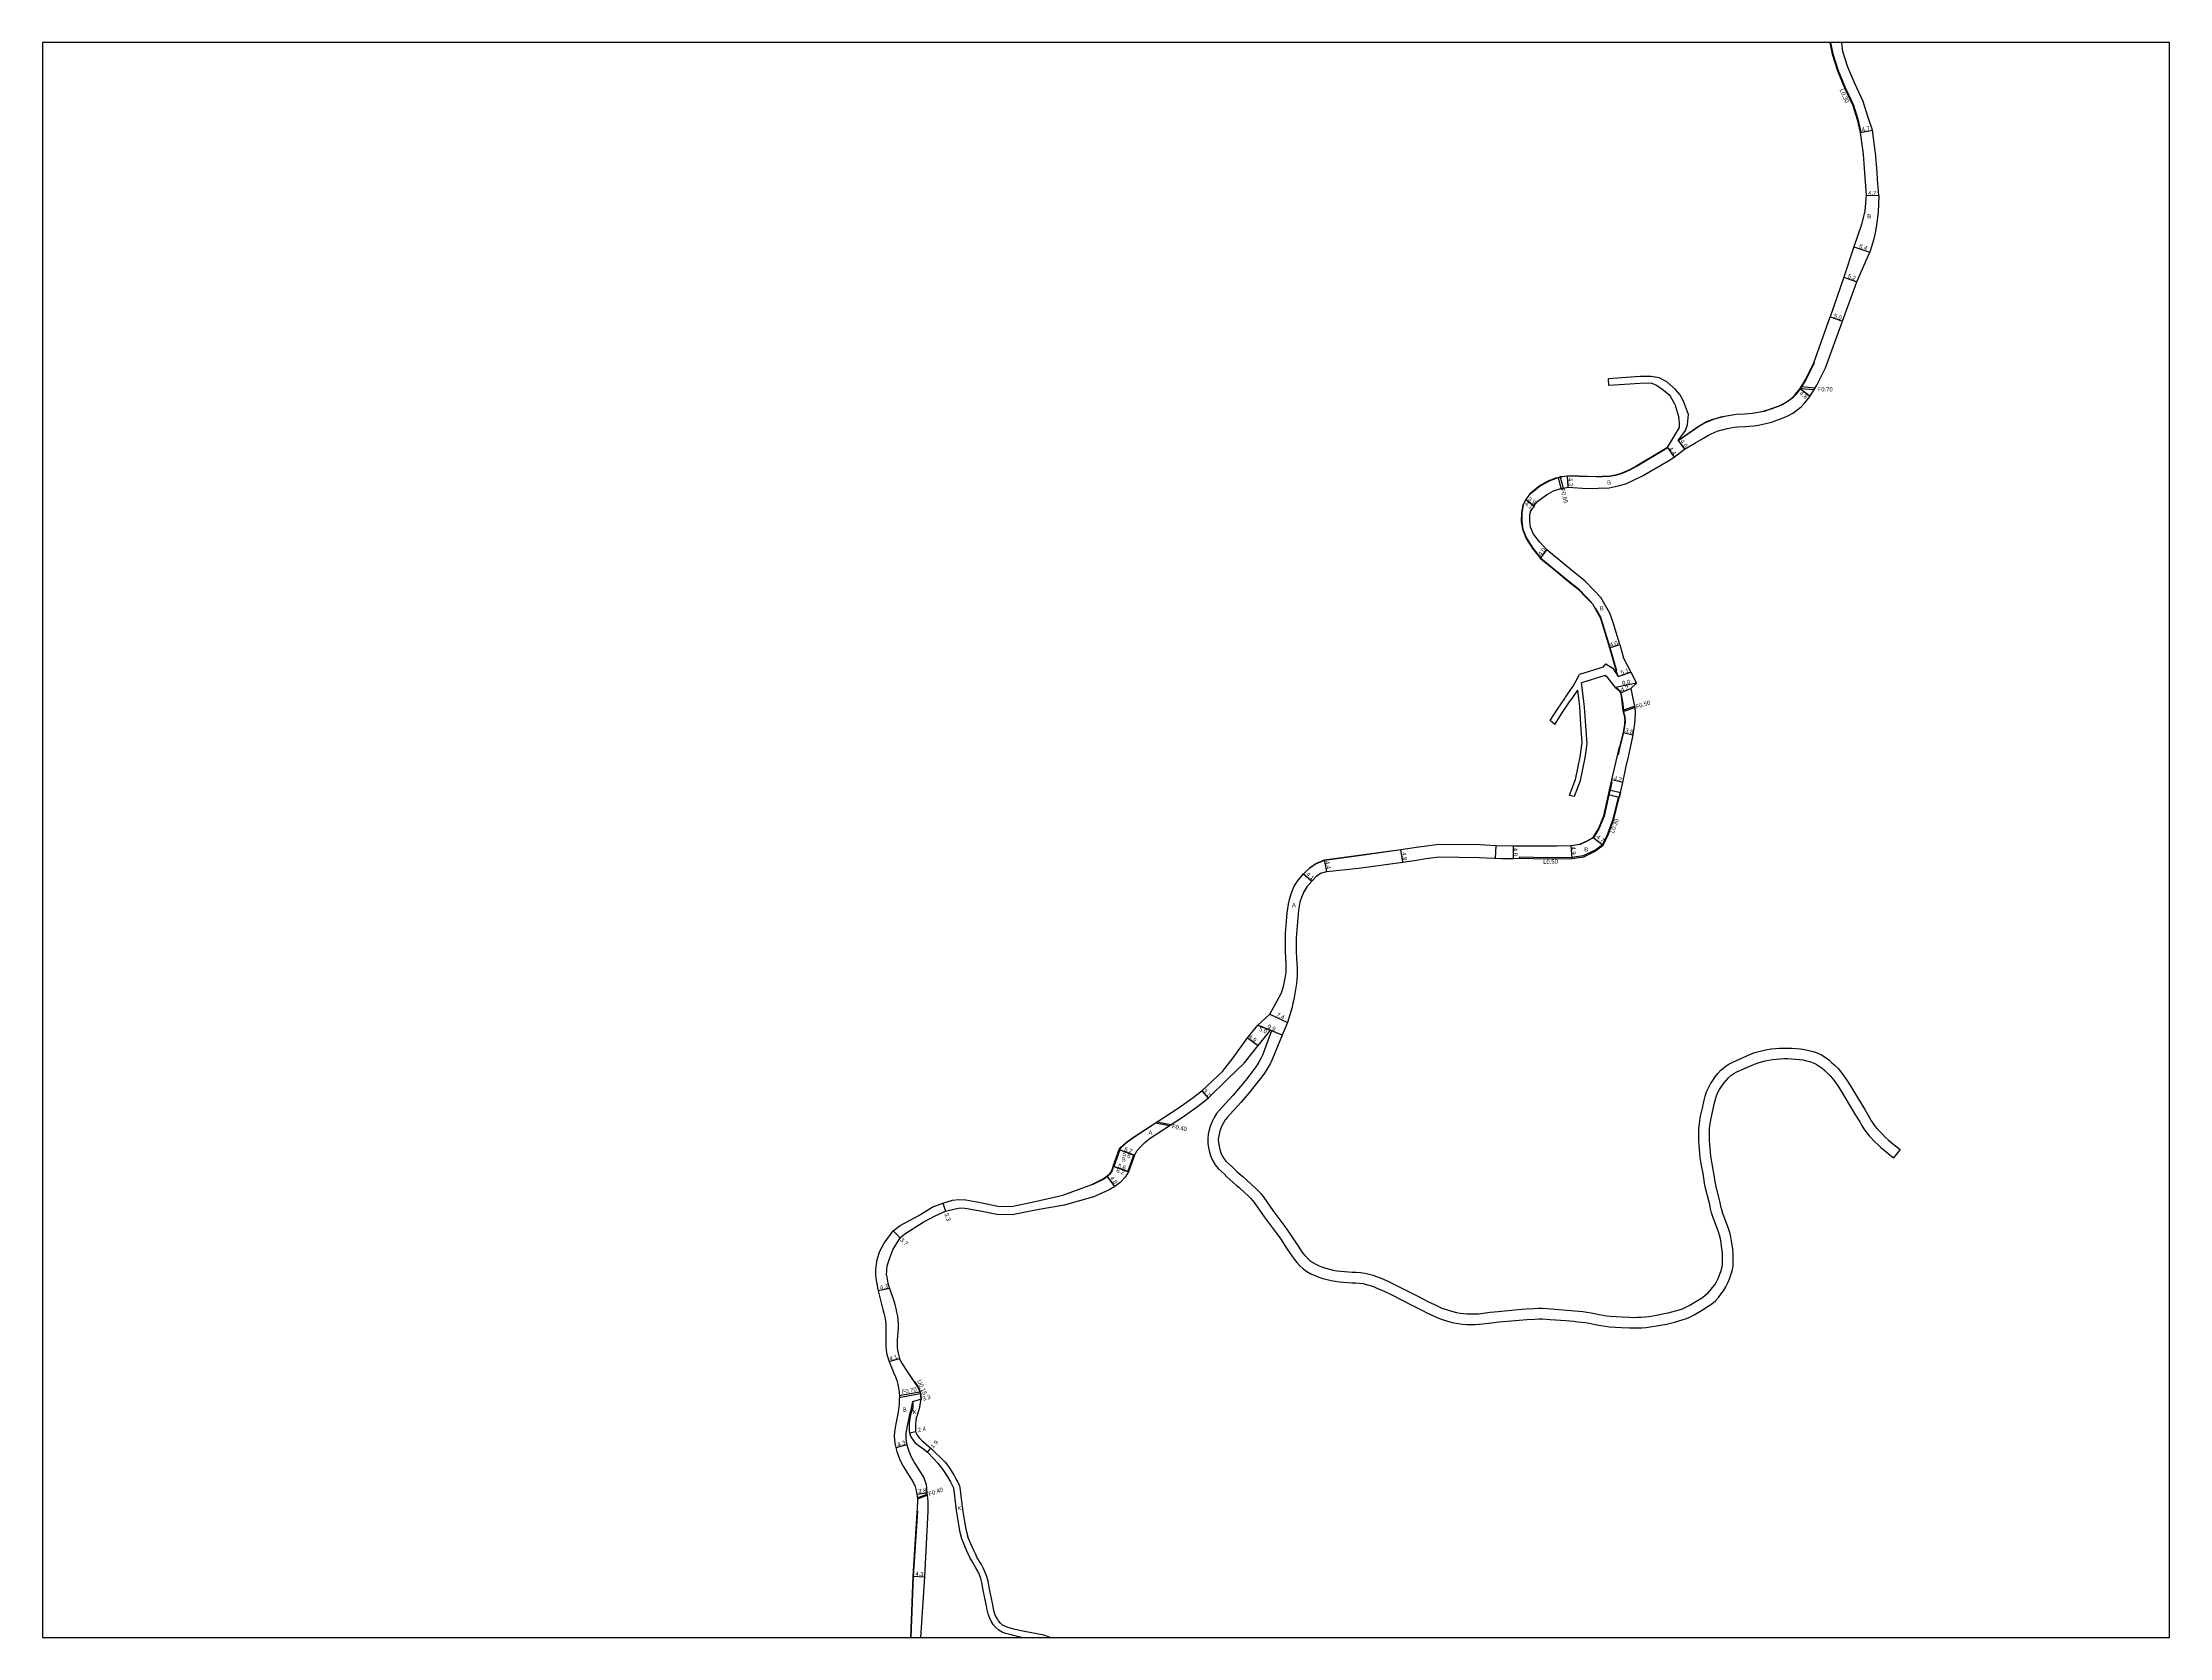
# Model space of a CAD drawing. Header units: metres. Extents: x -24000 to -20000, y -99000 to -96000.
# Drawn here: x -23200 to -22400, y -98400 to -97800 of the extents above; entities that cross this region are included whole.
import ezdxf

# ---------------------------------------------------------------- set-up
doc = ezdxf.new("R2010")
doc.units = ezdxf.units.M
doc.header["$LTSCALE"] = 2.5
for name, color, linetype in [('側溝・桝', 7, 'Continuous'), ('図郭', 7, 'Continuous'), ('幅員', 7, 'Continuous'), ('歩道・分離帯・安全施設', 7, 'Continuous'), ('舗装', 7, 'Continuous'), ('道路', 7, 'Continuous')]:
    doc.layers.add(name, color=color, linetype=linetype)
doc.styles.get("Standard").update_dxf_attribs({"font": ''})
doc.styles.get('Standard').set_extended_font_data('@MS PGothic')

msp = doc.modelspace()

# ---------------------------------------------------------------- linework, layer by layer
at = {"layer": '側溝・桝'}
for points in [[(-22527.47, -97800), (-22526.6, -97804.3), (-22524.6, -97810.58), (-22521.93, -97816.96), (-22518.83, -97823.54), (-22517.23, -97828.89), (-22516.05, -97833.73)], [(-22516.35, -97833.79), (-22516.05, -97833.73)], [(-22538.96, -97930.09), (-22533.62, -97930.57)], [(-22538.55, -97929.42), (-22533.21, -97929.91)], [(-22629.93, -97963.57), (-22628.91, -97967.73)], [(-22629.12, -97963.34), (-22628.07, -97967.59)], [(-22605.57, -98051.12), (-22601.19, -98049.7)], [(-22605.51, -98051.63), (-22601.08, -98050.2)], [(-22616.44, -98104.07), (-22613.26, -98101.69), (-22611.51, -98098.29), (-22609.26, -98092.11), (-22607.23, -98083.95), (-22606.94, -98084.02)], [(-22644.32, -98106.38), (-22634.1, -98106.62), (-22624.76, -98106.43), (-22620.4, -98105.83), (-22616.54, -98103.9)], [(-22616.29, -98104.34), (-22616.44, -98104.07), (-22616.54, -98103.9)], [(-22644.31, -98106.88), (-22644.32, -98106.38)], [(-22781.34, -98206.39), (-22780.12, -98206.61), (-22776.07, -98207.37)], [(-22780.85, -98206.07), (-22775.58, -98207.05)], [(-22872.25, -98303.65), (-22872.12, -98303.57), (-22870.99, -98305.27), (-22870.4, -98306.22), (-22870.04, -98307.19), (-22869.8, -98308.01), (-22869.63, -98308.92), (-22869.46, -98310.3), (-22869.61, -98310.3)], [(-22870.05, -98307.7), (-22877.74, -98309.1)], [(-22869.88, -98308.38), (-22877.74, -98309.81)], [(-22870.98, -98347.43), (-22867.29, -98346.12)], [(-22870.95, -98347.84), (-22867.25, -98346.53)]]:
    msp.add_lwpolyline(points, dxfattribs=at)
at = {"layer": '図郭'}
msp.add_lwpolyline([(-23200, -98400), (-22400, -98400), (-22400, -97800), (-23200, -97800)], close=True, dxfattribs=at)
at = {"layer": '幅員'}
for points in [[(-22516.35, -97833.79), (-22511.73, -97832.92)], [(-22514.05, -97857.48), (-22509.35, -97857.51)], [(-22518.72, -97876.82), (-22512.67, -97878.88)], [(-22522.51, -97888.33), (-22517.6, -97890.02)], [(-22527.66, -97903.23), (-22522.94, -97904.86)], [(-22538.96, -97930.09), (-22535.18, -97933.05)], [(-22584.73, -97949.66), (-22582.44, -97952.94)], [(-22588.84, -97952.32), (-22586.33, -97955.94)], [(-22626.17, -97967.28), (-22626.37, -97962.98)], [(-22642.15, -97971.91), (-22639.05, -97974.27)], [(-22642.15, -97971.91), (-22638.89, -97974.39)], [(-22636.53, -97994.1), (-22634.13, -97990.89)], [(-22610.62, -98027.67), (-22606.79, -98026.51)], [(-22607.42, -98038.51), (-22602.58, -98036.9)], [(-22600.49, -98040.96), (-22608.31, -98042.64)], [(-22606.54, -98044.59), (-22602.63, -98043.05)], [(-22605.52, -98059.53), (-22601.83, -98060.43)], [(-22605.59, -98078.32), (-22609.68, -98077.37)], [(-22688.4, -98108.36), (-22689.1, -98103.61)], [(-22646.87, -98102.13), (-22646.79, -98106.93)], [(-22625.11, -98102.04), (-22624.73, -98106.92)], [(-22616.76, -98099.03), (-22613.03, -98101.89)], [(-22716.88, -98111.82), (-22717.83, -98107.52)], [(-22725.67, -98112.69), (-22722.62, -98115.43)], [(-22738.37, -98165.47), (-22731.68, -98168.64)], [(-22746.75, -98174.38), (-22742.82, -98177.32)], [(-22733.78, -98173.39), (-22742.94, -98169.63)], [(-22742.94, -98169.63), (-22738.3, -98171.53)], [(-22763.92, -98194.34), (-22761.53, -98197.17)], [(-22797.34, -98222.7), (-22791.51, -98224.81)], [(-22797.06, -98222.8), (-22791.79, -98224.7)], [(-22795.1, -98216.49), (-22789.27, -98218.6)], [(-22794.82, -98216.59), (-22789.55, -98218.5)], [(-22796.68, -98230.32), (-22799.51, -98226.45)], [(-22861.41, -98236.57), (-22860.31, -98239.68)], [(-22877.46, -98249.65), (-22880.1, -98247.05)], [(-22881.44, -98268.73), (-22885.66, -98269.58)], [(-22881.61, -98296.15), (-22877.68, -98295)], [(-22872.79, -98311.17), (-22869.61, -98310.3)], [(-22874.88, -98327.56), (-22879.04, -98328.66)], [(-22873.97, -98323), (-22871.61, -98322.47)], [(-22867.19, -98330.24), (-22865.92, -98328.83)], [(-22867.33, -98345.66), (-22871.1, -98346.16)], [(-22872.62, -98376.97), (-22868.33, -98377.24)]]:
    msp.add_lwpolyline(points, dxfattribs=at)
at = {"layer": '歩道・分離帯・安全施設'}
for points in [[(-22533.63, -97920.54), (-22536.68, -97926.68), (-22538.84, -97930.17), (-22540.69, -97932.53), (-22541.72, -97933.62), (-22542.88, -97934.57), (-22544.13, -97935.4), (-22545.44, -97936.12), (-22546.8, -97936.75), (-22549.6, -97937.85), (-22551.02, -97938.33), (-22552.46, -97938.75), (-22553.92, -97939.07), (-22555.4, -97939.34), (-22556.88, -97939.57), (-22558.37, -97939.71), (-22559.87, -97939.78), (-22562.86, -97939.95), (-22564.35, -97940.15), (-22565.83, -97940.4), (-22567.3, -97940.68), (-22568.76, -97941.02), (-22570.21, -97941.41), (-22571.64, -97941.86), (-22573.05, -97942.38), (-22574.42, -97942.99), (-22575.74, -97943.7), (-22577.01, -97944.49), (-22578.31, -97945.34), (-22584.08, -97949.38)], [(-22588.76, -97952.45), (-22590.59, -97953.64), (-22600.22, -97959.43), (-22603.04, -97960.89), (-22605.91, -97962.15), (-22608.36, -97962.88), (-22611.19, -97963.43)], [(-22613.41, -97963.44), (-22615.58, -97963.37), (-22622.07, -97963.21), (-22624.59, -97963.08), (-22626.36, -97963.13), (-22627.54, -97963.23), (-22628.99, -97963.46), (-22630.72, -97963.95), (-22633.28, -97964.95), (-22636.59, -97966.78), (-22640.47, -97969.93)], [(-22643.08, -97974.12), (-22643.57, -97976.83), (-22643.65, -97980.22), (-22643.23, -97983.01), (-22641.82, -97986.47), (-22639.49, -97990.27), (-22636.42, -97993.99), (-22630.76, -97998.62), (-22625.89, -98002.64), (-22622.46, -98005.38), (-22619.2, -98008.79), (-22617.32, -98010.73)], [(-22615.99, -98012.76), (-22614, -98016.22), (-22613.07, -98018.98), (-22610.47, -98027.62), (-22607.96, -98036.27)], [(-22608.21, -98042.53), (-22607.36, -98043.29), (-22606.78, -98043.92), (-22606.4, -98044.54), (-22606.21, -98045.28), (-22605.98, -98046.73)], [(-22605.98, -98046.73), (-22605.79, -98047.96), (-22605.4, -98051.34), (-22605.32, -98051.93), (-22604.88, -98053.5), (-22604.79, -98054.24), (-22604.74, -98054.92), (-22604.77, -98055.66), (-22604.85, -98056.46), (-22605.37, -98059.56), (-22606.67, -98064.98), (-22607.35, -98067.92)], [(-22609.69, -98078.08), (-22610.42, -98081.21), (-22610.88, -98083.06), (-22612.64, -98091), (-22614.63, -98095.85), (-22616.65, -98099.14), (-22616.99, -98099.32), (-22618.83, -98100.31), (-22619, -98100.41), (-22621.68, -98101.73), (-22625.1, -98102.19), (-22630.47, -98102.31), (-22633.76, -98102.38), (-22646.87, -98102.28), (-22646.87, -98102.28)], [(-22680.33, -98102.41), (-22682.39, -98102.73), (-22689.08, -98103.76), (-22705.72, -98106.04), (-22717.79, -98107.67), (-22720.98, -98108.96), (-22723.27, -98110.52)], [(-22781.12, -98206.43), (-22789.9, -98212.15), (-22792.3, -98213.94), (-22793.46, -98214.87), (-22794.33, -98215.7), (-22794.86, -98216.42)], [(-22797.2, -98222.75), (-22797.76, -98224.55), (-22798.57, -98225.76), (-22799.41, -98226.56), (-22799.63, -98226.72), (-22800.84, -98227.6), (-22804.89, -98229.61)], [(-22870.94, -98352.47), (-22872.47, -98376.98), (-22873.43, -98400)]]:
    msp.add_lwpolyline(points, dxfattribs=at)
at = {"layer": '舗装'}
for points in [[(-22653.39, -98102.08), (-22653.58, -98106.88)], [(-22872.79, -98311.17), (-22869.61, -98310.3)]]:
    msp.add_lwpolyline(points, dxfattribs=at)
at = {"layer": '道路'}
for points in [[(-22527.78, -97800), (-22526.9, -97804.37), (-22524.88, -97810.69), (-22522.21, -97817.09), (-22519.12, -97823.65), (-22517.52, -97828.97), (-22516.35, -97833.79), (-22515.25, -97842.02), (-22514.65, -97849.08), (-22514.05, -97857.48), (-22514.53, -97863.3), (-22515.87, -97868.44)], [(-22509.35, -97857.51), (-22509.76, -97851.51), (-22509.96, -97848.72), (-22510.57, -97841.51), (-22510.67, -97840.75), (-22511.73, -97832.92), (-22513.47, -97827.87), (-22515.18, -97822.14), (-22518.37, -97815.38), (-22520.94, -97809.24), (-22522.82, -97803.32), (-22523.21, -97800.09), (-22523.22, -97800)], [(-22509.35, -97857.51), (-22509.58, -97863.84), (-22510.04, -97867.67), (-22510.56, -97871.07), (-22511.35, -97874.41), (-22512.67, -97878.88)], [(-22515.87, -97868.44), (-22518.72, -97876.82), (-22518.98, -97877.58), (-22522.37, -97887.92), (-22522.51, -97888.33), (-22527.66, -97903.23)], [(-22522.94, -97904.86), (-22517.6, -97890.02), (-22512.67, -97878.88)], [(-22584.73, -97949.66), (-22578.39, -97945.22), (-22577.09, -97944.37), (-22575.81, -97943.57), (-22574.49, -97942.85), (-22573.11, -97942.24), (-22571.69, -97941.72), (-22570.26, -97941.26), (-22568.8, -97940.87), (-22567.33, -97940.53), (-22565.86, -97940.25), (-22564.37, -97940), (-22562.88, -97939.8), (-22559.88, -97939.63), (-22558.38, -97939.56), (-22556.9, -97939.42), (-22555.42, -97939.2), (-22553.95, -97938.93), (-22552.49, -97938.6), (-22551.06, -97938.19), (-22549.65, -97937.71), (-22546.86, -97936.61), (-22545.51, -97935.99), (-22544.21, -97935.27), (-22542.97, -97934.45), (-22541.82, -97933.51), (-22540.8, -97932.44), (-22538.96, -97930.09), (-22536.81, -97926.61), (-22533.76, -97920.48), (-22527.66, -97903.23)], [(-22582.44, -97952.94), (-22578.5, -97950.67), (-22575.32, -97948.8), (-22573.4, -97947.73), (-22572.36, -97947.16), (-22571.3, -97946.69), (-22570.14, -97946.26), (-22568.91, -97945.87), (-22567.64, -97945.53), (-22566.34, -97945.23), (-22565, -97944.97), (-22563.66, -97944.75), (-22562.42, -97944.58), (-22559.63, -97944.42), (-22558.05, -97944.35), (-22556.32, -97944.19), (-22554.62, -97943.93), (-22552.99, -97943.63), (-22551.3, -97943.25), (-22549.62, -97942.77), (-22548, -97942.21), (-22544.98, -97941.03), (-22543.34, -97940.27), (-22541.72, -97939.38), (-22540.12, -97938.32), (-22538.54, -97937.04), (-22537.16, -97935.57), (-22535.18, -97933.05), (-22535.01, -97932.84), (-22532.61, -97928.94), (-22529.34, -97922.35), (-22522.94, -97904.86)], [(-22592, -97926.17), (-22594.9, -97925.6), (-22599.15, -97925.69), (-22610.96, -97926.47)], [(-22610.89, -97929.02), (-22610.96, -97926.47)], [(-22582.76, -97934.92), (-22584.18, -97932.35), (-22585.76, -97930.52), (-22589.01, -97927.62), (-22592, -97926.17)], [(-22586, -97936.09), (-22587.76, -97932.96), (-22590.42, -97930.73), (-22592.92, -97928.98), (-22594.84, -97928.16), (-22599.08, -97928.25), (-22610.89, -97929.02)], [(-22580.92, -97939.99), (-22582.76, -97934.92)], [(-22580.92, -97939.99), (-22582.76, -97934.92)], [(-22588.84, -97952.32), (-22584.35, -97944.85), (-22584.27, -97943.12), (-22584.49, -97941.08)], [(-22586, -97936.09), (-22584.49, -97941.08)], [(-22586, -97936.09), (-22584.49, -97941.08)], [(-22584.73, -97949.66), (-22582.07, -97945.9), (-22581.32, -97943.65), (-22580.92, -97939.99)], [(-22606.79, -98026.51), (-22609.4, -98017.81), (-22610.47, -98014.63), (-22613.84, -98008.79), (-22616.48, -98006.07), (-22619.85, -98002.53), (-22623.48, -97999.63), (-22629.23, -97995.04), (-22634.13, -97990.89), (-22636.78, -97987.92), (-22639.2, -97985), (-22640.31, -97982.29), (-22640.6, -97980.32), (-22640.54, -97977.59), (-22640.19, -97976.12), (-22638.89, -97974.39), (-22639.05, -97974.27), (-22637.53, -97972.49), (-22634.31, -97970.14), (-22631.64, -97968.67), (-22628.91, -97967.73), (-22628.07, -97967.59), (-22626.17, -97967.28), (-22619.06, -97967.78), (-22610.71, -97967.46), (-22607.41, -97966.82), (-22604.52, -97965.97), (-22601.29, -97964.54), (-22598.25, -97962.97), (-22588.65, -97957.44), (-22586.33, -97955.94), (-22582.44, -97952.94)], [(-22588.84, -97952.32), (-22590.67, -97953.51), (-22600.3, -97959.3), (-22603.11, -97960.76), (-22605.96, -97962.01), (-22608.4, -97962.73), (-22611.19, -97963.27), (-22613.41, -97963.29)], [(-22633.17, -97964.75), (-22633.35, -97964.82), (-22636.68, -97966.66), (-22640.58, -97969.82), (-22642.15, -97971.91), (-22643.23, -97974.07), (-22643.72, -97976.82), (-22643.8, -97980.23), (-22643.37, -97983.05), (-22641.95, -97986.54), (-22639.61, -97990.36), (-22636.53, -97994.1), (-22630.86, -97998.74), (-22625.98, -98002.75), (-22622.56, -98005.49), (-22619.31, -98008.89), (-22617.06, -98011.21), (-22614.14, -98016.28), (-22613.22, -98019.02), (-22610.62, -98027.67), (-22608.1, -98036.31)], [(-22633.17, -97964.75), (-22630.77, -97963.81), (-22629.93, -97963.57), (-22629.12, -97963.34), (-22629.03, -97963.31), (-22627.56, -97963.08)], [(-22627.56, -97963.08), (-22626.37, -97962.98), (-22624.59, -97962.93)], [(-22624.59, -97962.93), (-22622.06, -97963.06), (-22615.58, -97963.22), (-22613.41, -97963.29)], [(-22606.79, -98026.51), (-22605.32, -98031.58), (-22602.58, -98036.9), (-22600.49, -98040.96)], [(-22624.25, -98042.1), (-22621.85, -98037.79)], [(-22612.95, -98035.02), (-22621.85, -98037.79)], [(-22612.95, -98035.02), (-22621.85, -98037.79)], [(-22612.23, -98038.11), (-22621.12, -98040.88)], [(-22612.23, -98038.11), (-22621.12, -98040.88)], [(-22612.95, -98035.02), (-22611.95, -98033.69), (-22609.37, -98035.35), (-22607.42, -98038.51)], [(-22608.31, -98042.64), (-22610.6, -98039.69), (-22611.21, -98038.99), (-22612.23, -98038.11)], [(-22607.42, -98038.51), (-22608.1, -98036.31)], [(-22632.95, -98055.1), (-22630.22, -98050.76), (-22627.47, -98046.73)], [(-22631.17, -98056.52), (-22628.43, -98052.19), (-22625.36, -98047.69), (-22624.7, -98046.73)], [(-22627.47, -98046.73), (-22627.15, -98046.27), (-22624.25, -98042.1)], [(-22625.63, -98083.17), (-22623.4, -98077.26), (-22621.59, -98068.77), (-22620.85, -98063.28), (-22621.37, -98056.72), (-22621.8, -98049.73), (-22622.15, -98046.73)], [(-22624.7, -98046.73), (-22622.52, -98043.61)], [(-22623.79, -98083.52), (-22621.56, -98077.61), (-22619.74, -98069.13), (-22619.01, -98063.64), (-22619.52, -98057.07), (-22619.96, -98050.09), (-22620.38, -98046.73)], [(-22622.15, -98046.73), (-22622.52, -98043.61)], [(-22620.38, -98046.73), (-22621.12, -98040.88)], [(-22608.31, -98042.64), (-22607.47, -98043.4), (-22606.9, -98044.02), (-22606.54, -98044.59), (-22606.36, -98045.32), (-22606.13, -98046.73)], [(-22606.13, -98046.73), (-22605.94, -98047.98), (-22605.55, -98051.36), (-22605.47, -98051.97), (-22605.03, -98053.53), (-22604.94, -98054.25), (-22604.89, -98054.92), (-22604.92, -98055.65), (-22605, -98056.44), (-22605.52, -98059.53), (-22606.81, -98064.95)], [(-22601.84, -98046.73), (-22601.08, -98050.2), (-22600.98, -98052.26), (-22601.11, -98054.51), (-22601.23, -98056.19), (-22601.58, -98058.71), (-22601.83, -98060.43), (-22601.91, -98061.04), (-22603.92, -98070.45)], [(-22600.49, -98040.96), (-22602.63, -98043.05), (-22601.84, -98046.73)], [(-22631.17, -98056.52), (-22632.95, -98055.1)], [(-22682.41, -98102.58), (-22680.36, -98102.26), (-22674.88, -98101.54), (-22659.36, -98101.74), (-22651.18, -98102.21), (-22646.87, -98102.13), (-22633.65, -98102.23), (-22625.11, -98102.04), (-22621.72, -98101.59), (-22619.06, -98100.27), (-22616.76, -98099.03), (-22614.77, -98095.78), (-22612.78, -98090.95), (-22611.02, -98083.02), (-22610.57, -98081.18), (-22609.68, -98077.37), (-22606.81, -98064.95)], [(-22606.49, -98082.17), (-22605.59, -98078.32), (-22603.92, -98070.45)], [(-22682.41, -98107.43), (-22679.73, -98107.02), (-22674.73, -98106.35), (-22659.61, -98106.53), (-22651.27, -98107.02), (-22646.79, -98106.93), (-22644.31, -98106.88), (-22634.09, -98107.12), (-22624.73, -98106.92), (-22620.28, -98106.32), (-22616.29, -98104.34), (-22613.03, -98101.89), (-22611.24, -98098.41), (-22608.97, -98092.2), (-22606.94, -98084.02)], [(-22625.63, -98083.17), (-22623.79, -98083.52)], [(-22611.02, -98083.02), (-22610.57, -98081.18)], [(-22606.94, -98084.02), (-22606.49, -98082.17)], [(-22606.94, -98084.02), (-22606.49, -98082.17)], [(-22723.38, -98110.41), (-22721.05, -98108.83), (-22717.83, -98107.52), (-22705.74, -98105.89), (-22689.1, -98103.61), (-22682.41, -98102.58)], [(-22735.65, -98160.52), (-22733.96, -98157.5), (-22733.18, -98155.07), (-22732.59, -98151.92), (-22732.26, -98149.72), (-22732.23, -98148.13), (-22732.28, -98146.71), (-22732.51, -98142.09), (-22732.54, -98139.83), (-22732.54, -98136.74), (-22732.48, -98135.06), (-22732.09, -98130.49), (-22731.85, -98127.45), (-22731.66, -98125.77), (-22731.38, -98124.11), (-22731.03, -98122.41), (-22730.39, -98120.23), (-22729.29, -98117.57), (-22727.76, -98115.15), (-22725.67, -98112.69), (-22723.38, -98110.41)], [(-22720.74, -98113.45), (-22719.35, -98112.51), (-22716.88, -98111.82), (-22705.04, -98110.64), (-22688.4, -98108.36), (-22682.41, -98107.43)], [(-22720.74, -98113.45), (-22722.62, -98115.43), (-22724.45, -98117.58), (-22725.63, -98119.46), (-22726.52, -98121.6), (-22727.05, -98123.4), (-22727.35, -98124.87), (-22727.6, -98126.34), (-22727.77, -98127.84), (-22728, -98130.83), (-22728.39, -98135.31), (-22728.44, -98136.81), (-22728.44, -98139.81), (-22728.41, -98142.04), (-22728.18, -98146.54), (-22728.13, -98148.04), (-22728.11, -98149.54), (-22728.15, -98151.04), (-22728.24, -98152.53), (-22728.39, -98154.03), (-22728.85, -98156.99), (-22729.37, -98159.94), (-22729.68, -98161.41), (-22730.02, -98162.87), (-22730.8, -98165.77)], [(-22746.75, -98174.38), (-22742.94, -98169.63), (-22738.37, -98165.47), (-22735.65, -98160.52)], [(-22730.8, -98165.77), (-22731.68, -98168.64), (-22733.78, -98173.39)], [(-22763.92, -98194.34), (-22756.18, -98187.07), (-22752.13, -98181.9), (-22746.75, -98174.38)], [(-22737.71, -98171.77), (-22741.1, -98180.91), (-22741.7, -98182.15), (-22742.39, -98183.36), (-22743.13, -98184.56), (-22743.93, -98185.72), (-22747.52, -98190.42), (-22749.38, -98192.71), (-22752.26, -98196.09), (-22756.3, -98200.49), (-22757.34, -98201.65), (-22758.39, -98202.95), (-22759.31, -98204.4), (-22760.06, -98205.9), (-22760.68, -98207.44), (-22761.18, -98209.01), (-22761.57, -98210.66), (-22761.76, -98212.45), (-22761.64, -98214.2), (-22761.41, -98215.83), (-22761.06, -98217.46), (-22760.54, -98219.07), (-22759.85, -98220.66), (-22758.92, -98222.2), (-22757.77, -98223.55), (-22755.52, -98225.63), (-22754.49, -98226.7), (-22753.33, -98227.81), (-22750.98, -98229.79), (-22749.87, -98230.71), (-22747.73, -98232.69), (-22746.69, -98233.72), (-22745.66, -98234.75), (-22744.72, -98235.77), (-22743.87, -98236.83), (-22740.46, -98241.72), (-22736.02, -98247.79), (-22734.28, -98250.18), (-22731.81, -98253.88), (-22731, -98255.12), (-22730.16, -98256.42), (-22729.23, -98257.73), (-22728.19, -98259), (-22727.04, -98260.2), (-22725.78, -98261.31), (-22724.41, -98262.31), (-22722.95, -98263.17), (-22721.45, -98263.87), (-22719.93, -98264.45), (-22718.41, -98264.95), (-22716.87, -98265.37), (-22715.32, -98265.71), (-22713.76, -98265.98), (-22712.21, -98266.2), (-22710.63, -98266.37), (-22707.56, -98266.54), (-22706.08, -98266.58), (-22704.7, -98266.68), (-22703.36, -98266.88), (-22702.03, -98267.18), (-22700.71, -98267.57), (-22699.39, -98268.03), (-22698.08, -98268.56), (-22695.39, -98269.77), (-22692.73, -98271.04), (-22684.72, -98275.09), (-22682.41, -98276.28)], [(-22742.82, -98177.32), (-22738.84, -98172.49)], [(-22738.84, -98172.49), (-22738.3, -98171.53), (-22737.71, -98171.77)], [(-22733.78, -98173.39), (-22737.45, -98182.55)], [(-22761.53, -98197.17), (-22754.18, -98189.83), (-22748.07, -98183.93), (-22742.82, -98177.32)], [(-22737.45, -98182.55), (-22738.16, -98184), (-22738.95, -98185.4), (-22739.79, -98186.75), (-22740.69, -98188.07), (-22744.38, -98192.9), (-22746.31, -98195.27), (-22749.27, -98198.74), (-22753.34, -98203.18), (-22754.3, -98204.25), (-22755.14, -98205.28), (-22755.82, -98206.36), (-22756.41, -98207.55), (-22756.91, -98208.79), (-22757.32, -98210.08), (-22757.62, -98211.35), (-22757.75, -98212.54), (-22757.66, -98213.78), (-22757.47, -98215.12), (-22757.19, -98216.42), (-22756.79, -98217.66), (-22756.29, -98218.82), (-22755.67, -98219.85), (-22754.87, -98220.78), (-22752.72, -98222.78), (-22751.67, -98223.87), (-22750.66, -98224.83), (-22748.42, -98226.72), (-22747.23, -98227.7), (-22744.97, -98229.8), (-22743.86, -98230.88), (-22742.77, -98231.98), (-22741.68, -98233.16), (-22740.66, -98234.44), (-22737.2, -98239.39), (-22732.79, -98245.43), (-22731, -98247.89), (-22728.47, -98251.68), (-22727.65, -98252.95), (-22726.85, -98254.17), (-22726.04, -98255.3), (-22725.19, -98256.35), (-22724.26, -98257.31), (-22723.27, -98258.19), (-22722.22, -98258.96), (-22721.09, -98259.62), (-22719.88, -98260.18), (-22718.59, -98260.68), (-22717.26, -98261.11), (-22715.91, -98261.48), (-22714.53, -98261.78), (-22713.13, -98262.03), (-22711.72, -98262.23), (-22710.31, -98262.38), (-22707.4, -98262.54), (-22705.87, -98262.58), (-22704.26, -98262.71), (-22702.63, -98262.94), (-22701.04, -98263.3), (-22699.48, -98263.76), (-22697.97, -98264.29), (-22696.5, -98264.88), (-22693.72, -98266.14), (-22690.96, -98267.44), (-22682.91, -98271.53), (-22682.41, -98271.78)], [(-22682.41, -98271.78), (-22678.91, -98273.58), (-22677.58, -98274.24), (-22676.25, -98274.9), (-22674.93, -98275.53), (-22673.66, -98276.1), (-22672.39, -98276.55), (-22669.58, -98277.33), (-22668.19, -98277.69), (-22666.84, -98277.99), (-22665.5, -98278.17), (-22664.11, -98278.26), (-22662.68, -98278.29), (-22661.27, -98278.28), (-22659.89, -98278.2), (-22655.47, -98277.65), (-22652.46, -98277.32), (-22644.95, -98276.64), (-22641.93, -98276.41), (-22638.9, -98276.24), (-22637.34, -98276.18), (-22635.76, -98276.18), (-22632.68, -98276.34), (-22626.66, -98276.82), (-22623.65, -98277.09), (-22622.14, -98277.24), (-22620.63, -98277.4), (-22619.1, -98277.59), (-22617.52, -98277.82), (-22614.54, -98278.46), (-22613.13, -98278.74), (-22611.74, -98278.96), (-22610.35, -98279.11), (-22605.9, -98279.36), (-22602.93, -98279.53), (-22601.5, -98279.57), (-22600.08, -98279.56), (-22598.66, -98279.48), (-22597.23, -98279.36), (-22595.81, -98279.2), (-22592.93, -98278.74), (-22590.04, -98278.17), (-22588.61, -98277.85), (-22587.21, -98277.52), (-22584.4, -98276.74), (-22583.13, -98276.31), (-22581.91, -98275.76), (-22580.67, -98275.11), (-22578.15, -98273.64), (-22575.7, -98272.08), (-22574.58, -98271.28), (-22573.6, -98270.47), (-22572.76, -98269.52), (-22571.89, -98268.38), (-22571.04, -98267.28), (-22570.38, -98266.18), (-22569.8, -98264.95), (-22569.24, -98263.64), (-22568.74, -98262.33), (-22568.36, -98261.09), (-22568.15, -98259.87), (-22568.1, -98258.54), (-22568.09, -98257.11), (-22568.14, -98255.7), (-22568.26, -98254.29), (-22568.43, -98252.87), (-22568.64, -98251.44), (-22568.9, -98250.04), (-22569.21, -98248.68), (-22569.59, -98247.38), (-22571.73, -98241.8), (-22572.23, -98240.26), (-22572.63, -98238.7), (-22572.92, -98237.17), (-22573.2, -98235.78), (-22574.41, -98231.46), (-22574.74, -98229.88), (-22575.45, -98225.41), (-22575.98, -98222.47), (-22576.25, -98220.96), (-22576.48, -98219.43), (-22576.67, -98217.88), (-22576.93, -98214.82), (-22577.02, -98213.27), (-22577.06, -98211.71), (-22577.05, -98210.13), (-22576.97, -98208.54), (-22576.82, -98206.96), (-22576.61, -98205.4), (-22576.34, -98203.84), (-22575.68, -98200.87), (-22575.03, -98197.91), (-22574.64, -98196.37), (-22574.15, -98194.78), (-22573.44, -98193.2), (-22572.61, -98191.77), (-22571.75, -98190.44), (-22570.85, -98189.14), (-22569.85, -98187.86), (-22568.72, -98186.61), (-22567.42, -98185.45), (-22566, -98184.49), (-22564.53, -98183.68), (-22560.34, -98181.81), (-22557.53, -98180.57), (-22556.01, -98180), (-22554.46, -98179.54), (-22552.91, -98179.17), (-22551.36, -98178.87), (-22549.8, -98178.62), (-22548.23, -98178.44), (-22546.66, -98178.32), (-22545.08, -98178.26), (-22543.5, -98178.26), (-22541.94, -98178.32), (-22540.38, -98178.43), (-22538.81, -98178.59), (-22537.24, -98178.82), (-22535.65, -98179.13), (-22534.06, -98179.55), (-22532.47, -98180.11), (-22530.93, -98180.86), (-22529.48, -98181.74), (-22528.16, -98182.74), (-22526.94, -98183.79), (-22525.78, -98184.86), (-22524.65, -98186.01), (-22523.58, -98187.26), (-22522.62, -98188.57), (-22520.91, -98191.14), (-22514.62, -98201.39), (-22513.02, -98204), (-22512.28, -98205.35), (-22511.62, -98206.56), (-22510.87, -98207.6), (-22509.98, -98208.62), (-22507.94, -98210.71), (-22506.89, -98211.74), (-22505.85, -98212.74), (-22504.79, -98213.68), (-22501.32, -98216.46)], [(-22682.41, -98276.28), (-22680.72, -98277.15), (-22679.36, -98277.83), (-22678, -98278.5), (-22676.61, -98279.16), (-22675.15, -98279.81), (-22673.6, -98280.37), (-22670.62, -98281.2), (-22669.11, -98281.59), (-22667.53, -98281.93), (-22665.9, -98282.15), (-22664.29, -98282.25), (-22662.72, -98282.29), (-22661.14, -98282.28), (-22659.52, -98282.19), (-22655.01, -98281.62), (-22652.06, -98281.3), (-22644.62, -98280.63), (-22641.66, -98280.41), (-22638.71, -98280.24), (-22637.26, -98280.18), (-22635.85, -98280.18), (-22632.94, -98280.33), (-22627, -98280.8), (-22624.03, -98281.07), (-22622.55, -98281.22), (-22621.08, -98281.38), (-22619.63, -98281.55), (-22618.24, -98281.75), (-22615.36, -98282.38), (-22613.83, -98282.68), (-22612.26, -98282.93), (-22610.67, -98283.1), (-22606.13, -98283.35), (-22603.1, -98283.53), (-22601.54, -98283.57), (-22599.96, -98283.56), (-22598.38, -98283.48), (-22596.83, -98283.34), (-22595.26, -98283.16), (-22592.22, -98282.67), (-22589.23, -98282.08), (-22587.72, -98281.76), (-22586.21, -98281.4), (-22583.23, -98280.57), (-22581.66, -98280.04), (-22580.15, -98279.35), (-22578.73, -98278.61), (-22576.07, -98277.06), (-22573.46, -98275.4), (-22572.14, -98274.46), (-22570.81, -98273.36), (-22569.66, -98272.06), (-22568.71, -98270.82), (-22567.73, -98269.54), (-22566.85, -98268.07), (-22566.15, -98266.59), (-22565.53, -98265.14), (-22564.96, -98263.64), (-22564.46, -98262.02), (-22564.16, -98260.29), (-22564.1, -98258.62), (-22564.09, -98257.05), (-22564.15, -98255.47), (-22564.28, -98253.89), (-22564.47, -98252.33), (-22564.7, -98250.79), (-22564.98, -98249.24), (-22565.33, -98247.67), (-22565.8, -98246.1), (-22567.96, -98240.47), (-22568.38, -98239.16), (-22568.72, -98237.82), (-22569, -98236.4), (-22569.31, -98234.85), (-22570.52, -98230.51), (-22570.8, -98229.15), (-22571.5, -98224.73), (-22572.05, -98221.77), (-22572.3, -98220.32), (-22572.52, -98218.89), (-22572.69, -98217.46), (-22572.94, -98214.54), (-22573.02, -98213.1), (-22573.06, -98211.66), (-22573.05, -98210.24), (-22572.98, -98208.83), (-22572.85, -98207.42), (-22572.66, -98206.01), (-22572.41, -98204.62), (-22571.77, -98201.73), (-22571.13, -98198.83), (-22570.79, -98197.45), (-22570.4, -98196.19), (-22569.88, -98195.03), (-22569.2, -98193.86), (-22568.43, -98192.67), (-22567.63, -98191.51), (-22566.78, -98190.43), (-22565.9, -98189.46), (-22564.96, -98188.62), (-22563.9, -98187.9), (-22562.74, -98187.26), (-22558.72, -98185.46), (-22556.03, -98184.28), (-22554.75, -98183.8), (-22553.42, -98183.41), (-22552.06, -98183.08), (-22550.66, -98182.81), (-22549.26, -98182.59), (-22547.84, -98182.42), (-22546.43, -98182.31), (-22545.01, -98182.26), (-22543.58, -98182.26), (-22542.15, -98182.31), (-22540.72, -98182.41), (-22539.3, -98182.56), (-22537.91, -98182.76), (-22536.55, -98183.03), (-22535.24, -98183.37), (-22534.01, -98183.81), (-22532.85, -98184.37), (-22531.74, -98185.05), (-22530.66, -98185.86), (-22529.61, -98186.77), (-22528.57, -98187.73), (-22527.59, -98188.72), (-22526.71, -98189.75), (-22525.9, -98190.86), (-22524.29, -98193.29), (-22518.03, -98203.49), (-22516.49, -98206), (-22515.79, -98207.27), (-22515.01, -98208.7), (-22514.01, -98210.09), (-22512.93, -98211.33), (-22510.77, -98213.53), (-22509.68, -98214.61), (-22508.56, -98215.68), (-22507.37, -98216.74), (-22503.82, -98219.58)], [(-22797.34, -98222.7), (-22797.06, -98222.8), (-22794.82, -98216.59), (-22795.1, -98216.49), (-22794.44, -98215.6), (-22793.56, -98214.76), (-22792.39, -98213.82), (-22789.99, -98212.03), (-22772.91, -98200.9), (-22767.75, -98197.29), (-22763.92, -98194.34)], [(-22789.27, -98218.6), (-22788.28, -98216.85), (-22787.06, -98215.42), (-22785.4, -98213.79), (-22783.44, -98212.18), (-22770.84, -98203.97), (-22765.56, -98200.28), (-22761.53, -98197.17)], [(-22797.34, -98222.7), (-22797.89, -98224.49), (-22798.69, -98225.66), (-22799.51, -98226.45), (-22799.72, -98226.6), (-22800.92, -98227.48), (-22804.95, -98229.47)], [(-22789.27, -98218.6), (-22789.55, -98218.5), (-22791.79, -98224.7), (-22791.51, -98224.81), (-22792.8, -98226.84), (-22794.65, -98228.9), (-22796.68, -98230.32), (-22798.82, -98231.61), (-22804.13, -98233.93)], [(-22501.32, -98216.46), (-22503.82, -98219.58)], [(-22886.35, -98258.87), (-22885.24, -98254.93), (-22883.4, -98251.73), (-22880.1, -98247.05), (-22877.43, -98245), (-22870.38, -98241.25), (-22865.34, -98238.17), (-22861.41, -98236.57), (-22857.72, -98235.45), (-22855.39, -98235.21), (-22852.66, -98235.32), (-22847.26, -98236.42), (-22840.74, -98237.77), (-22835.57, -98237.88), (-22826.6, -98236.02), (-22816.26, -98233.55), (-22804.95, -98229.47)], [(-22882.61, -98263.75), (-22882.28, -98260.2), (-22881.3, -98257.22), (-22880.23, -98254.16), (-22877.46, -98249.65), (-22875.67, -98248.11), (-22868.79, -98243.8), (-22864.26, -98241.4), (-22860.31, -98239.68), (-22856.75, -98238.72), (-22854.81, -98238.42), (-22853.04, -98238.46), (-22847.92, -98239.35), (-22841.08, -98240.76), (-22835.3, -98240.89), (-22825.95, -98238.95), (-22815.59, -98237.22), (-22804.13, -98233.93)], [(-22886.35, -98258.87), (-22886.53, -98260.36), (-22886.65, -98261.86), (-22886.64, -98263.36), (-22886.53, -98264.85), (-22886.32, -98266.34), (-22885.66, -98269.58), (-22884.69, -98273.66), (-22883.93, -98276.56), (-22883.56, -98278.01), (-22883.24, -98279.48), (-22882.99, -98280.95), (-22882.84, -98282.45), (-22882.83, -98287.75), (-22882.82, -98290.12), (-22882.68, -98291.97), (-22882.41, -98293.57), (-22882.1, -98294.74), (-22881.61, -98296.15), (-22879.78, -98300.54), (-22879.23, -98301.94), (-22878.72, -98303.35), (-22878.3, -98304.79), (-22878.01, -98306.26), (-22877.81, -98307.75), (-22877.73, -98309.24), (-22877.75, -98310.74), (-22877.85, -98312.24), (-22878.22, -98315.22), (-22879.04, -98319.64), (-22879.3, -98321.12), (-22879.52, -98322.6), (-22879.65, -98324.1), (-22879.59, -98325.59), (-22879.37, -98327.08), (-22879.07, -98328.55), (-22878.68, -98330), (-22878.22, -98331.42), (-22877.66, -98332.81), (-22877.04, -98334.18), (-22876.34, -98335.51), (-22875.59, -98336.8), (-22873.13, -98340.57), (-22872.37, -98341.87), (-22871.77, -98343.24), (-22871.35, -98344.68), (-22871.1, -98346.16), (-22871.05, -98346.73)], [(-22882.61, -98263.75), (-22882.09, -98266.68), (-22881.44, -98268.73), (-22880.3, -98271.89), (-22879.79, -98273.3), (-22879.37, -98274.74), (-22879.03, -98276.2), (-22878.74, -98277.67), (-22878.47, -98279.15), (-22878.24, -98280.63), (-22878.13, -98282.13), (-22878.17, -98283.62), (-22878.43, -98286.61), (-22878.57, -98288.11), (-22878.59, -98289.61), (-22878.5, -98291.1), (-22878.28, -98292.59), (-22877.68, -98295), (-22876.86, -98296.7), (-22874.79, -98299.92), (-22872.25, -98303.65), (-22871.11, -98305.36), (-22870.54, -98306.29), (-22870.18, -98307.23), (-22869.95, -98308.05), (-22869.78, -98308.95), (-22869.61, -98310.3), (-22870.31, -98314), (-22870.63, -98315.13), (-22871.08, -98316.45), (-22871.35, -98317.42), (-22871.54, -98318.51), (-22871.64, -98319.8), (-22871.69, -98321.01), (-22871.68, -98321.93), (-22871.61, -98322.47), (-22871.33, -98323.31), (-22870.97, -98323.91), (-22870.12, -98325.03), (-22869.28, -98325.84)], [(-22872.79, -98311.17), (-22873.14, -98313.1), (-22873.44, -98314.35), (-22873.94, -98316.13), (-22874.81, -98320.41), (-22875.06, -98321.81), (-22875.24, -98323.09), (-22875.34, -98324.2), (-22875.3, -98325.2), (-22875.13, -98326.33), (-22874.88, -98327.56), (-22874.56, -98328.78), (-22874.17, -98329.96), (-22873.71, -98331.12), (-22873.18, -98332.29), (-22872.58, -98333.42), (-22871.93, -98334.54), (-22869.47, -98338.31), (-22868.53, -98339.91), (-22867.7, -98342.47), (-22867.48, -98343.94), (-22867.33, -98345.66), (-22867.23, -98346.73)], [(-22872.79, -98311.17), (-22872.65, -98312.16), (-22872.64, -98312.86), (-22872.69, -98313.58), (-22872.92, -98314.41), (-22873.37, -98315.73), (-22873.7, -98316.89), (-22873.93, -98318.21), (-22874.04, -98319.66), (-22874.09, -98320.98), (-22874.07, -98322.09), (-22873.97, -98323), (-22873.52, -98324.33), (-22872.96, -98325.26), (-22871.92, -98326.63), (-22870.59, -98327.71)], [(-22870.59, -98327.71), (-22868.67, -98329.04), (-22867.19, -98330.24), (-22864.86, -98332.66), (-22863.2, -98334.41), (-22861.51, -98336.67), (-22860.74, -98337.77), (-22859.99, -98338.97), (-22859.24, -98340.23), (-22858.5, -98341.49), (-22857.85, -98342.66), (-22857.42, -98343.7), (-22857.2, -98344.84), (-22856.98, -98346.73)], [(-22869.28, -98325.84), (-22865.92, -98328.83), (-22863.71, -98330.86), (-22862.63, -98331.91), (-22861.57, -98332.97), (-22860.55, -98334.06), (-22859.6, -98335.22), (-22858.73, -98336.45), (-22857.94, -98337.72), (-22857.17, -98339.01), (-22856.42, -98340.31), (-22855.69, -98341.62), (-22855.11, -98343), (-22854.83, -98344.47), (-22854.56, -98346.73)], [(-22871.05, -98346.73), (-22870.96, -98347.65), (-22870.88, -98349.15), (-22872.62, -98376.97)], [(-22867.23, -98346.73), (-22867.17, -98347.37), (-22867.07, -98349.16), (-22867.04, -98352.51), (-22868.33, -98377.24)], [(-22856.98, -98346.73), (-22856.32, -98352.24), (-22855.64, -98356.76), (-22855.08, -98359.84), (-22854.31, -98362.74), (-22853.04, -98365.77)], [(-22854.56, -98346.73), (-22853.94, -98351.92), (-22853.27, -98356.37), (-22852.74, -98359.32), (-22851.99, -98362.12)], [(-22831.81, -98400), (-22831.83, -98400), (-22834.75, -98399.32), (-22836.2, -98398.93), (-22837.64, -98398.5), (-22839.05, -98398), (-22840.37, -98397.29), (-22841.48, -98396.29), (-22842.39, -98395.1), (-22843.2, -98393.83), (-22843.87, -98392.49), (-22844.35, -98391.08), (-22844.7, -98389.62), (-22844.97, -98388.14), (-22845.55, -98385.2), (-22846.16, -98382.26), (-22846.69, -98379.31), (-22847.1, -98377.86), (-22847.63, -98376.46), (-22848.24, -98375.09), (-22848.93, -98373.76), (-22850.51, -98371.21), (-22851.17, -98369.87), (-22851.79, -98368.5), (-22853.04, -98365.77)], [(-22820.95, -98400), (-22822.27, -98399.52), (-22823.86, -98399.06), (-22825.45, -98398.7), (-22831.34, -98397.65), (-22834.17, -98396.99), (-22835.54, -98396.62), (-22836.89, -98396.22), (-22838.07, -98395.8), (-22838.98, -98395.31), (-22839.71, -98394.65), (-22840.42, -98393.72), (-22841.11, -98392.65), (-22841.65, -98391.57), (-22842.04, -98390.41), (-22842.35, -98389.12), (-22842.61, -98387.69), (-22843.2, -98384.72), (-22843.8, -98381.8), (-22844.35, -98378.77), (-22844.81, -98377.11), (-22845.41, -98375.55), (-22846.08, -98374.06), (-22846.84, -98372.58), (-22848.41, -98370.05), (-22849, -98368.84), (-22849.61, -98367.5), (-22850.84, -98364.8), (-22851.99, -98362.12)], [(-22872.62, -98376.97), (-22873.58, -98400)], [(-22868.33, -98377.24), (-22869.71, -98400)]]:
    msp.add_lwpolyline(points, dxfattribs=at)
for points in [[(-22610.57, -98081.18), (-22606.49, -98082.17), (-22606.94, -98084.02), (-22611.02, -98083.02)], [(-22794.82, -98216.59), (-22797.06, -98222.8), (-22797.34, -98222.7), (-22795.1, -98216.49)], [(-22797.06, -98222.8), (-22794.82, -98216.59), (-22789.55, -98218.5), (-22791.79, -98224.7)], [(-22789.27, -98218.6), (-22791.51, -98224.81), (-22791.79, -98224.7), (-22789.55, -98218.5)]]:
    msp.add_lwpolyline(points, close=True, dxfattribs=at)

# ---------------------------------------------------------------- texts
at = {"layer": '側溝・桝'}
for s, rotation, p in [('L0.30', 295.23686, (-22524.15, -97817.87)), ('F0.70', 0.43101, (-22532.3, -97931.27)), ('F0.85', 283.8186, (-22629.05, -97968.01)), ('F0.50', 17.90209, (-22600.47, -98050.71)), ('L0.30', 69.91049, (-22608.96, -98097.56)), ('L0.50', 1.18674, (-22635.54, -98109.01)), ('F0.40', 349.43815, (-22775.29, -98208.49)), ('U0.15', 293.46405, (-22871.07, -98303.49)), ('F0.70', 10.34972, (-22876.64, -98308.42)), ('F0.40', 19.46447, (-22866.45, -98346.85))]:
    msp.add_text(s, height=1.6, rotation=rotation, dxfattribs=at).set_placement(p)
at = {"layer": '幅員'}
for s, rotation, p in [('4.7', 10.66066, (-22515.63, -97833.55)), ('4.7', 359.65986, (-22513.3, -97857.39)), ('6.4', 341.18996, (-22516.84, -97877.2)), ('5.2', 340.93325, (-22521.18, -97888.52)), ('5.0', 340.93325, (-22526.45, -97903.39)), ('4.8', 321.9254, (-22539.31, -97932.24)), ('4.0', 305.04599, (-22584.14, -97950.08)), ('4.4', 304.70873, (-22588.42, -97952.76)), ('4.3', 272.69795, (-22626.08, -97963.82)), ('4.1', 322.63025, (-22642.66, -97973.8)), ('3.9', 322.63025, (-22641.54, -97972.13)), ('4.0', 53.2417, (-22636.29, -97993.27)), ('4.0', 16.73161, (-22610.26, -98027.46)), ('5.1', 18.40233, (-22606.14, -98037.83)), ('8.0', 12.15168, (-22605.73, -98041.83)), ('4.2', 21.53705, (-22606.01, -98044.36)), ('3.8', 346.25674, (-22604.86, -98059.43)), ('4.2', 346.8409, (-22609.17, -98077.38)), ('4.8', 270.95707, (-22646.76, -98102.93)), ('4.9', 274.48085, (-22624.97, -98102.49)), ('4.7', 322.44343, (-22615.76, -98099.18)), ('4.4', 282.50109, (-22717.61, -98108.09)), ('4.8', 278.40953, (-22688.72, -98104.74)), ('4.1', 318.04186, (-22724.83, -98113.11)), ('7.4', 334.66625, (-22736.08, -98166.28)), ('4.9', 323.19402, (-22746.55, -98174.31)), ('5.0', 338, (-22742.62, -98171.72)), ('9.9', 337.69367, (-22739.44, -98170.79)), ('3.7', 310.19367, (-22763.68, -98194.47)), ('6.2', 340.11737, (-22793.3, -98216.88)), ('6.2', 340.11737, (-22796.28, -98224.89)), ('5.6', 340.11737, (-22795.71, -98223.14)), ('5.6', 340.11737, (-22793.92, -98218.73)), ('4.8', 306.15339, (-22798.66, -98227.19)), ('3.3', 289.49071, (-22860.81, -98240.65)), ('3.7', 315.53961, (-22877.62, -98250.6)), ('4.3', 11.45435, (-22884.87, -98269.17)), ('4.1', 16.31966, (-22881.21, -98295.93)), ('3.3', 15.39629, (-22868.8, -98310.99)), ('4.3', 14.80656, (-22878.28, -98328.2)), ('2.4', 12.71303, (-22870.61, -98322.84)), ('1.9', 47.8307, (-22865.01, -98329.01)), ('3.8', 7.44064, (-22870.52, -98345.83)), ('4.3', 356.42446, (-22871.75, -98376.78))]:
    msp.add_text(s, height=1.6, rotation=rotation, dxfattribs=at).set_placement(p)
at = {"layer": '舗装'}
for s, p in [('B', (-22513.7, -97866.15)), ('B', (-22611.54, -97966.25)), ('B', (-22614.26, -98013.64)), ('B', (-22620.09, -98104.32)), ('A', (-22730.08, -98125.3)), ('A', (-22784.02, -98210.87)), ('B', (-22794.09, -98221.03)), ('B', (-22876.47, -98315.02)), ('K', (-22872.66, -98315.96)), ('K', (-22855.87, -98352.1))]:
    msp.add_text(s, height=1.6, dxfattribs=at).set_placement(p)

doc.saveas('drawing.dxf')
